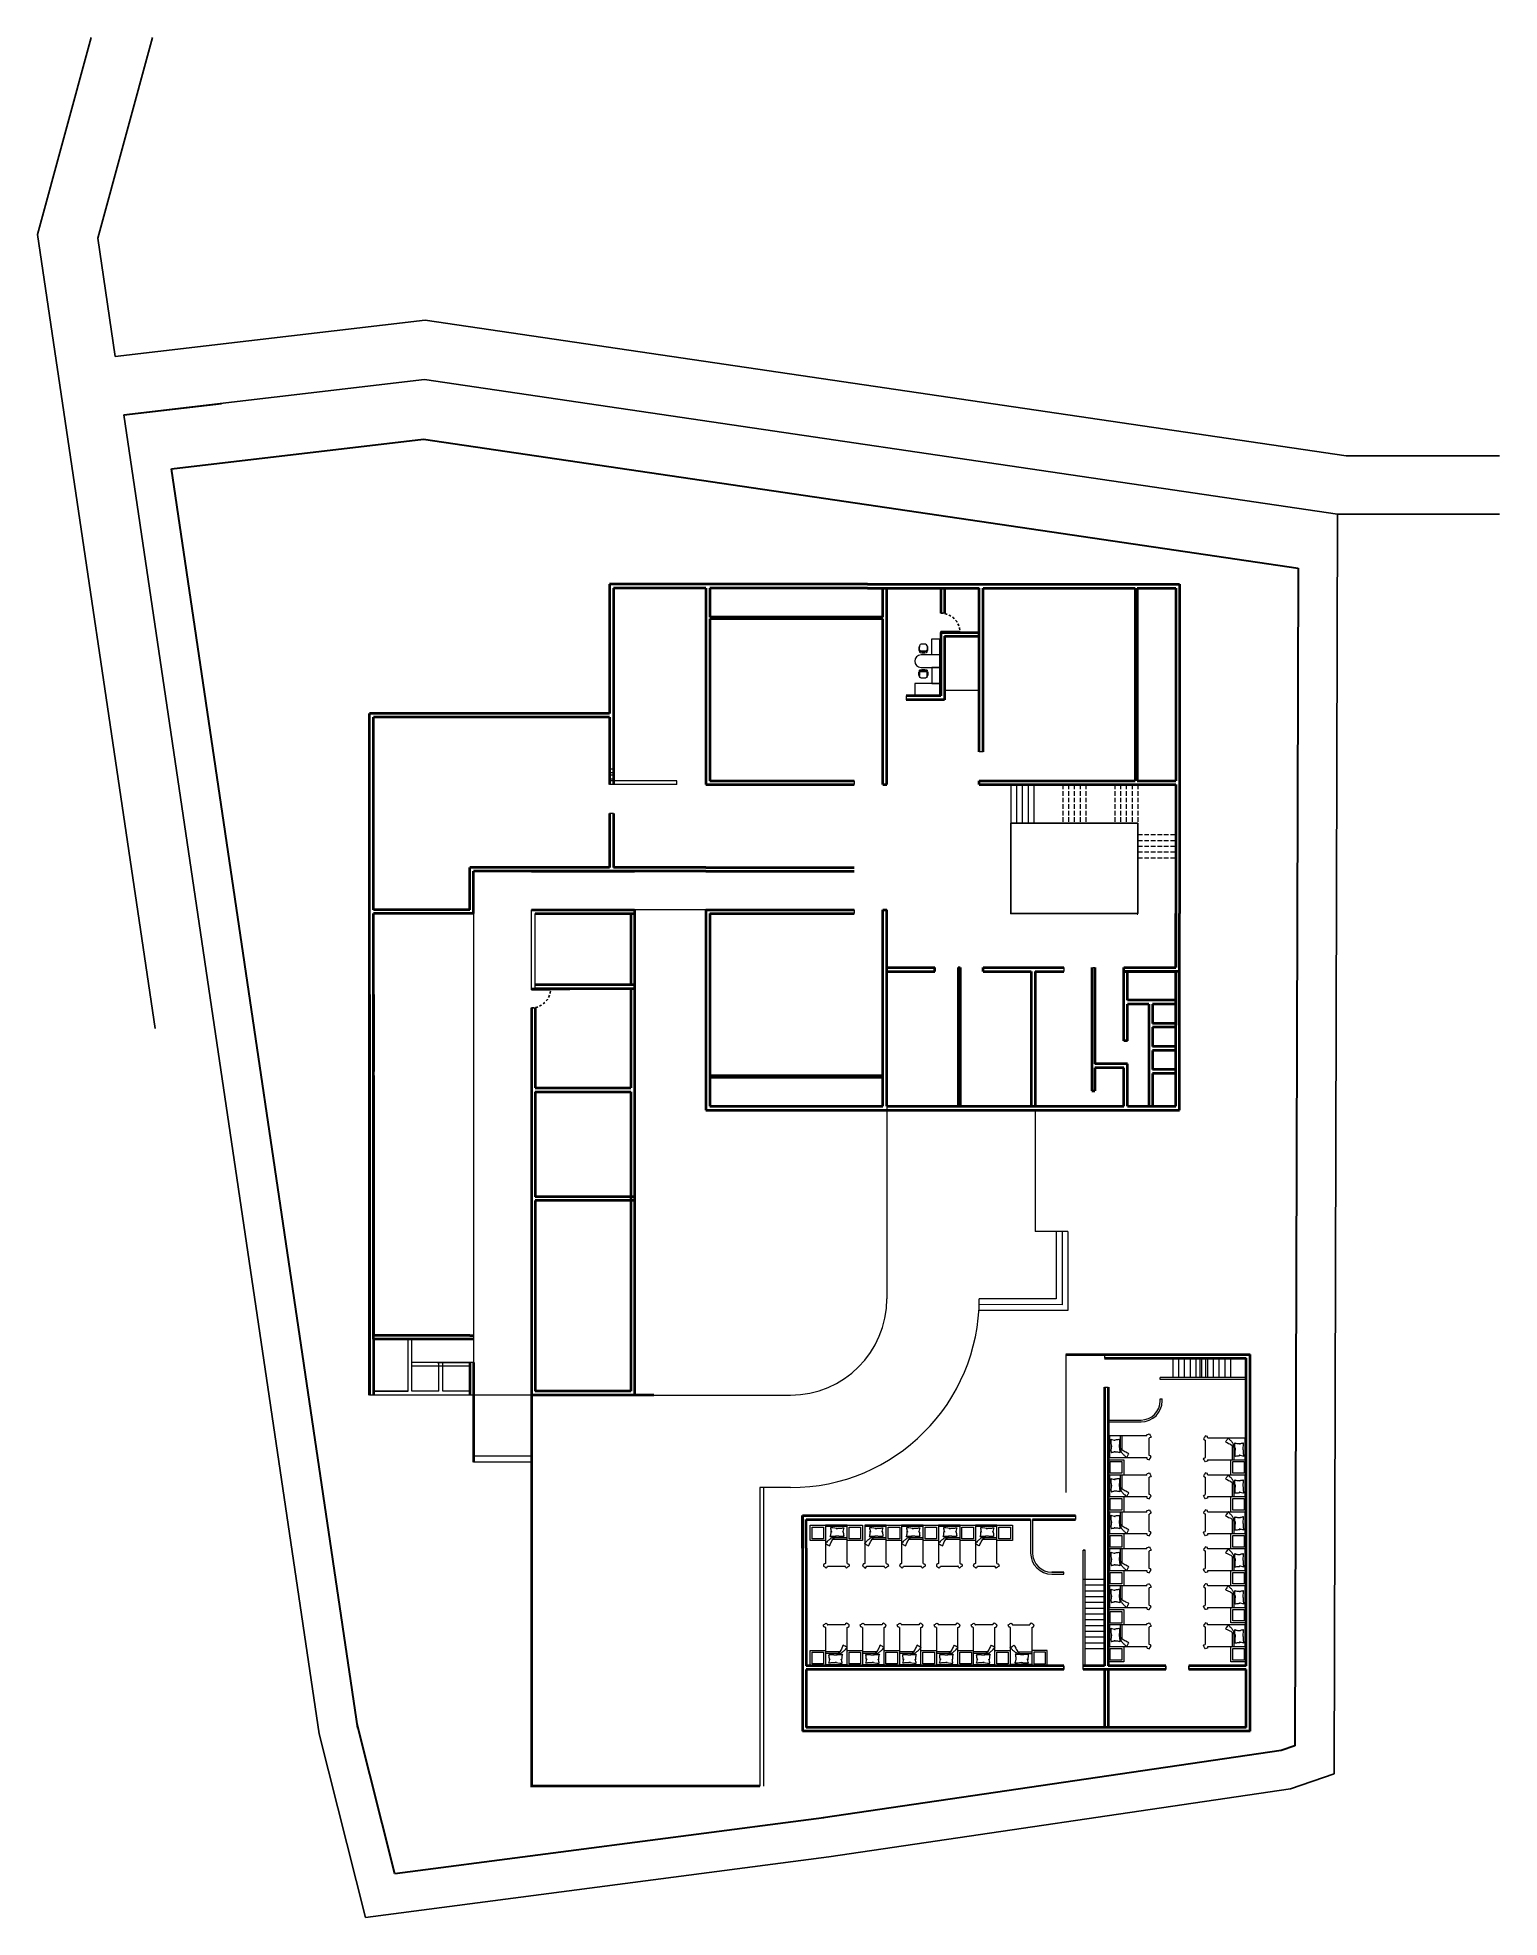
# Model space of a CAD drawing. Header units: metres. Extents: x -846 to 2173, y -239 to 2157.
# Drawn here: x -846.5 to -770.5, y -3 to 94.6 of the extents above; entities that cross this region are included whole.
import ezdxf

# ---------------------------------------------------------------- set-up
doc = ezdxf.new("R2010")
doc.units = ezdxf.units.M
doc.header["$MEASUREMENT"] = 0
doc.linetypes.add('ACAD_ISO02W100', pattern=[15, 12, -3])
for name, color, linetype, lineweight in [('furniture', 220, 'Continuous', 13), ('interiors', 133, 'Continuous', 13), ('JO_ DOOR LINE', 50, 'Continuous', 18), ('JO_SECTION LINE', 7, 'Continuous', 40), ('section line', 104, 'Continuous', 40), ('setback', 4, 'Continuous', 30)]:
    doc.layers.add(name, color=color, linetype=linetype, lineweight=lineweight)

# ---------------------------------------------------------------- blocks, each defined once
blk = doc.blocks.new('door 100cm')
at = {"linetype": 'ByBlock', "lineweight": -3}
blk.add_line((4284.8, 6341.1), (4289.8, 6341.1), dxfattribs=at)
at = {"layer": 'JO_ DOOR LINE', "lineweight": -3}
for p, q in [((4284.8, 6341.1), (4284.8, 6441.1)), ((4289.8, 6341.1), (4289.8, 6441.1))]:
    blk.add_line(p, q, dxfattribs=at)
at = {"layer": 'JO_ DOOR LINE', "linetype": 'ACAD_ISO02W100', "lineweight": -3}
blk.add_arc((4284.8, 6341.1), 100, 0, 90, dxfattribs=at)
blk = doc.blocks.new('A$C89509515')
at = {"layer": 'JO_SECTION LINE', "lineweight": -2}
blk.add_blockref('door 100cm', (-4284.8, -6341.1), dxfattribs=at)
blk = doc.blocks.new('sidetable')
at = {"layer": 'furniture'}
for points in [[(-37.824, -86.501), (-37.024, -86.501), (-37.024, -87.301), (-37.824, -87.301)], [(-37.724, -86.601), (-37.124, -86.601), (-37.124, -87.201), (-37.724, -87.201)]]:
    blk.add_lwpolyline(points, close=True, dxfattribs=at)
blk = doc.blocks.new('single bed')
at = {"layer": 'furniture'}
for p, q in [((3736.554, 1456.282), (3737.319, 1456.282)), ((3736.587, 1456.196), (3737.319, 1456.196))]:
    blk.add_line(p, q, dxfattribs=at)
for points in [[(3736.681, 1456.282), (3736.554, 1456.282), (3736.495, 1456.245), (3736.467, 1456.228), (3736.447, 1456.214), (3736.433, 1456.2), (3736.41, 1456.186), (3736.388, 1456.169), (3736.363, 1456.149), (3736.334, 1456.121), (3736.306, 1456.09), (3736.286, 1456.07), (3736.247, 1456.031), (3736.23, 1456.017), (3736.219, 1456.006), (3736.199, 1455.994), (3736.199, 1455.989), (3736.191, 1455.98), (3736.21, 1455.969), (3736.239, 1455.949), (3736.303, 1455.907), (3736.346, 1455.882), (3736.371, 1455.865), (3736.396, 1455.851), (3736.396, 1455.851), (3736.416, 1455.873), (3736.433, 1455.927), (3736.478, 1456.006), (3736.501, 1456.062), (3736.529, 1456.115), (3736.585, 1456.194), (3736.616, 1456.231), (3736.639, 1456.251), (3736.664, 1456.27), (3736.68, 1456.281)], [(3737.319, 1456.921), (3736.201, 1456.921), (3736.201, 1454.926)], [(3737.287, 1456.857), (3736.233, 1456.857)], [(3736.821, 1456.356), (3736.797, 1456.354), (3736.764, 1456.348), (3736.728, 1456.342), (3736.698, 1456.338), (3736.662, 1456.335), (3736.612, 1456.333), (3736.559, 1456.329), (3736.51, 1456.327), (3736.476, 1456.325), (3736.449, 1456.323), (3736.443, 1456.325), (3736.46, 1456.359), (3736.464, 1456.378), (3736.474, 1456.426), (3736.481, 1456.469), (3736.483, 1456.502), (3736.483, 1456.549), (3736.487, 1456.581), (3736.491, 1456.604), (3736.493, 1456.612)], [(3736.801, 1456.755), (3736.683, 1456.769), (3736.574, 1456.782), (3736.456, 1456.778), (3736.456, 1456.751), (3736.474, 1456.705), (3736.478, 1456.664), (3736.488, 1456.628), (3736.497, 1456.601), (3736.506, 1456.587), (3736.51, 1456.569)], [(3737.103, 1456.621), (3737.12, 1456.572), (3737.122, 1456.555), (3737.122, 1456.542), (3737.131, 1456.496), (3737.135, 1456.456), (3737.137, 1456.416), (3737.146, 1456.367), (3737.141, 1456.352), (3737.138, 1456.333), (3737.097, 1456.34), (3737.047, 1456.338), (3737.013, 1456.34), (3736.914, 1456.34), (3736.886, 1456.346), (3736.861, 1456.348), (3736.837, 1456.352), (3736.808, 1456.354), (3736.772, 1456.357), (3736.743, 1456.361), (3736.719, 1456.361)], [(3736.751, 1456.751), (3736.824, 1456.755), (3736.856, 1456.76), (3736.897, 1456.764), (3736.942, 1456.764), (3737.019, 1456.769), (3737.051, 1456.773), (3737.083, 1456.778), (3737.115, 1456.782), (3737.147, 1456.782), (3737.133, 1456.737), (3737.115, 1456.669), (3737.097, 1456.601), (3737.092, 1456.578), (3737.083, 1456.56)], [(3737.319, 1454.926), (3737.319, 1456.921)], [(3736.201, 1454.926), (3736.17, 1454.915), (3736.146, 1454.915), (3736.118, 1454.901), (3736.1, 1454.839), (3736.087, 1454.802), (3736.154, 1454.754), (3736.191, 1454.732), (3736.198, 1454.725), (3736.236, 1454.7), (3736.283, 1454.735), (3736.304, 1454.788), (3736.309, 1454.793)], [(3736.309, 1454.793), (3737.211, 1454.793)], [(3737.319, 1454.926), (3737.349, 1454.915), (3737.374, 1454.915), (3737.402, 1454.901), (3737.42, 1454.839), (3737.432, 1454.802), (3737.365, 1454.754), (3737.328, 1454.732), (3737.321, 1454.725), (3737.284, 1454.7), (3737.236, 1454.735), (3737.215, 1454.788), (3737.211, 1454.793)]]:
    blk.add_lwpolyline(points, dxfattribs=at)
for centre, start, end in [((3736.233, 1456.889), 180, 270), ((3737.287, 1456.889), 270, 0)]:
    blk.add_arc(centre, 0.032, start, end, dxfattribs=at)
blk = doc.blocks.new('bed with table(single)')
at = {"layer": 'interiors'}
blk.add_blockref('sidetable', (116.08, 109.519), dxfattribs=at)
at = {"layer": 'section line', "rotation": 90}
blk.add_blockref('single bed', (1535.177, -3715.101), dxfattribs=at)
blk = doc.blocks.new('CH3')
for p, q in [((-259, 349), (-259, 141)), ((-218, 349), (-259, 349)), ((-218, 142), (-218, 349)), ((-218, 89), (-218, 163)), ((259, 350), (218, 350)), ((218, 350), (218, 142)), ((218, 87), (218, 162)), ((259, 142), (259, 350))]:
    blk.add_line(p, q)
at = {"linetype": 'Continuous'}
for p, q in [((-218, 141), (-259, 141)), ((259, 142), (218, 142))]:
    blk.add_line(p, q, dxfattribs=at)
for centre, radius, start, end in [((-163, 416), 55.3, 99.89884, 279.75221), ((-111, 115), 111, 193.25658, 265.9234), ((-166, 436), 35.2, 94.91276, 274.91276), ((0, -348), 836, 78.08993, 101.91007), ((-4, -349), 766, 78.01124, 101.98876), ((18, -535), 913, 91.15667, 100.87136), ((0, 1666), 1666, 265.9234, 274.0766), ((-18, -535), 913, 79.12864, 88.84333), ((111, 115), 111, 274.0766, 345.83344), ((163, 416), 55.3, 260.24779, 80.10116), ((159, 437), 36.2, 265.08724, 70.32125)]:
    blk.add_arc(centre, radius, start, end, dxfattribs=at)
for centre, start, end in [((-181, 309), 90.72261, 132.8382), ((180, 309), 47.1618, 87.57171)]:
    blk.add_arc(centre, 54.9, start, end)

msp = doc.modelspace()

# ---------------------------------------------------------------- linework, layer by layer
for p, q in [((-846.463, 84.375), (-843.676, 94.606)), ((-843.341, 84.189), (-840.503, 94.606)), ((-840.361, 43.154), (-846.463, 84.375)), ((-842.431, 78.044), (-843.341, 84.189)), ((-842.431, 78.044), (-826.329, 79.935)), ((-826.329, 79.935), (-778.505, 72.885)), ((-841.983, 75.014), (-826.374, 76.847)), ((-826.374, 76.847), (-778.952, 69.856)), ((-831.846, 6.534), (-841.983, 75.014)), ((-778.505, 72.885), (-770.548, 72.885)), ((-778.952, 69.856), (-779.136, 4.459)), ((-778.952, 69.856), (-770.548, 69.856)), ((-792.16, 16.067), (-792.06, 16.067)), ((-793.16, 10.068), (-793.16, 9.868)), ((-787.878, 10.068), (-787.878, 9.868)), ((-786.678, 10.068), (-786.678, 9.868)), ((-829.438, -2.996), (-831.846, 6.534)), ((-779.136, 4.459), (-781.392, 3.677)), ((-781.392, 3.677), (-805.366, 0.151)), ((-805.366, 0.151), (-829.438, -2.996))]:
    msp.add_line(p, q)
msp.add_lwpolyline([(-795.927, 53.822), (-789.327, 53.822), (-789.327, 49.122), (-795.927, 49.12)], close=True)
at = {"layer": 'furniture'}
for p, q in [((-799.607, 62.557), (-800.582, 62.557)), ((-799.607, 63.393), (-799.56, 63.393)), ((-799.607, 61.907), (-799.607, 62.557)), ((-799.607, 62.557), (-799.56, 62.557)), ((-799.607, 61.907), (-799.607, 62.557)), ((-799.56, 62.557), (-799.56, 61.907)), ((-800.582, 61.907), (-799.607, 61.907)), ((-799.56, 61.907), (-799.607, 61.907))]:
    msp.add_line(p, q, dxfattribs=at)
for points in [[(-800.025, 63.393), (-799.607, 63.393), (-799.607, 62.557), (-800.025, 62.557)], [(-799.607, 62.557), (-799.607, 62.604), (-799.56, 62.604), (-799.56, 62.557)], [(-800.025, 61.072), (-799.607, 61.072), (-799.607, 61.907), (-800.025, 61.907)], [(-799.607, 61.907), (-799.607, 61.861), (-799.56, 61.861), (-799.56, 61.907)], [(-799.56, 61.861), (-799.607, 61.861), (-799.607, 60.422), (-799.56, 60.422)], [(-800.907, 61.072), (-800.907, 60.422), (-799.607, 60.422), (-799.607, 61.072)]]:
    msp.add_lwpolyline(points, close=True, dxfattribs=at)
msp.add_lwpolyline([(-799.56, 63.393), (-799.56, 62.604), (-799.607, 62.604), (-799.607, 63.393)], dxfattribs=at)
msp.add_arc((-800.582, 62.232), 0.325, 90, 270, dxfattribs=at)
at = {"layer": 'interiors'}
for p, q in [((-816.56, 66.022), (-816.56, 62.022)), ((-811.76, 66.022), (-811.76, 61.022)), ((-799.36, 60.722), (-797.56, 60.722)), ((-801.36, 60.422), (-801.36, 60.222)), ((-827.213, 59.515), (-816.76, 59.515)), ((-816.76, 56.642), (-816.56, 56.642)), ((-816.76, 56.442), (-816.56, 56.442)), ((-816.76, 56.322), (-816.56, 56.322)), ((-816.76, 56.122), (-816.56, 56.122)), ((-813.26, 56.022), (-816.76, 56.022)), ((-813.26, 55.822), (-816.76, 55.822)), ((-813.26, 55.822), (-813.26, 56.022)), ((-795.927, 55.822), (-795.927, 53.822)), ((-795.627, 55.822), (-795.627, 53.822)), ((-795.327, 55.822), (-795.327, 53.822)), ((-795.027, 55.822), (-795.027, 53.822)), ((-794.727, 55.822), (-794.727, 53.822)), ((-816.56, 54.322), (-816.76, 54.322)), ((-795.927, 53.822), (-789.327, 53.822)), ((-824.02, 49.322), (-827.213, 49.322)), ((-823.82, 49.322), (-823.82, 24.322)), ((-820.82, 45.222), (-820.82, 49.322)), ((-820.62, 45.222), (-820.62, 49.122)), ((-811.76, 49.322), (-815.46, 49.322)), ((-804.06, 49.322), (-804.06, 49.122)), ((-789.327, 49.322), (-789.327, 49.122)), ((-789.327, 49.322), (-789.327, 49.122)), ((-793.16, 46.322), (-793.16, 46.122)), ((-791.66, 46.322), (-791.56, 46.322)), ((-790.06, 46.322), (-790.06, 46.122)), ((-802.36, 39.122), (-802.36, 38.922)), ((-802.36, 38.922), (-802.36, 29.122)), ((-794.66, 38.922), (-794.66, 32.622)), ((-792.96, 32.622), (-794.66, 32.622)), ((-793.56, 32.622), (-793.56, 29.116)), ((-793.26, 32.622), (-793.26, 28.815)), ((-792.96, 32.622), (-792.96, 28.515)), ((-792.96, 28.517), (-797.58, 28.521)), ((-793.26, 28.817), (-797.565, 28.821)), ((-793.56, 29.117), (-797.56, 29.121)), ((-796.46, 29.121), (-796.46, 29.12)), ((-827.22, 24.322), (-827.22, 27.022)), ((-827.02, 24.322), (-827.02, 27.022)), ((-824.02, 25.822), (-827.02, 25.822)), ((-824.02, 25.622), (-827.02, 25.622)), ((-825.72, 25.822), (-824.02, 25.822)), ((-825.62, 24.322), (-825.62, 25.822)), ((-825.42, 24.322), (-825.42, 25.822)), ((-823.82, 25.822), (-824.02, 25.822)), ((-793.06, 26.237), (-793.06, 19.065)), ((-793.06, 26.237), (-791.06, 26.237)), ((-791.06, 26.237), (-791.06, 26.037)), ((-783.695, 26.037), (-783.695, 25.037)), ((-824.02, 24.122), (-824.02, 24.547)), ((-791.06, 24.537), (-790.86, 24.537)), ((-783.695, 25.037), (-788.16, 25.037)), ((-788.16, 24.937), (-788.16, 25.037)), ((-783.695, 24.937), (-788.16, 24.937)), ((-788.06, 24.937), (-788.16, 24.937)), ((-820.82, 24.122), (-829.22, 24.122)), ((-827.22, 24.322), (-829.02, 24.322)), ((-829.02, 24.322), (-827.52, 24.322)), ((-829.02, 24.322), (-827.22, 24.322)), ((-825.62, 24.322), (-827.02, 24.322)), ((-824.02, 24.322), (-825.42, 24.322)), ((-820.82, 24.247), (-820.82, 21.247)), ((-814.46, 24.122), (-807.36, 24.122)), ((-788.16, 23.829), (-788.16, 23.933)), ((-788.16, 23.933), (-788.06, 23.933)), ((-788.06, 23.829), (-788.06, 23.933)), ((-790.86, 22.829), (-789.16, 22.829)), ((-790.86, 22.829), (-789.16, 22.829)), ((-790.86, 22.129), (-790.86, 22.729)), ((-790.86, 22.729), (-789.16, 22.729)), ((-820.82, 20.947), (-823.82, 20.947)), ((-820.82, 20.647), (-823.82, 20.647)), ((-808.96, 19.322), (-808.96, 3.822)), ((-807.36, 19.322), (-808.96, 19.322)), ((-808.76, 19.322), (-808.76, 3.822)), ((-794.891, 17.667), (-794.891, 15.924)), ((-794.791, 17.667), (-794.791, 15.924)), ((-794.791, 17.667), (-794.791, 15.924)), ((-792.56, 17.867), (-792.56, 17.667)), ((-792.16, 14.567), (-792.16, 16.067)), ((-792.06, 14.567), (-792.06, 16.067)), ((-793.791, 14.924), (-793.16, 14.924)), ((-793.16, 14.924), (-793.791, 14.924)), ((-793.791, 14.824), (-793.16, 14.824)), ((-793.16, 14.824), (-793.16, 14.924)), ((-792.16, 9.868), (-792.16, 14.567)), ((-792.06, 10.068), (-792.06, 14.567))]:
    msp.add_line(p, q, dxfattribs=at)
at = {"layer": 'interiors', "ltscale": 0.5}
for p, q in [((-797.36, 57.522), (-797.56, 57.522)), ((-804.06, 56.022), (-804.06, 55.822))]:
    msp.add_line(p, q, dxfattribs=at)
at = {"layer": 'interiors', "linetype": 'ACAD_ISO02W100', "ltscale": 0.02}
for p, q in [((-793.227, 55.822), (-793.227, 53.822)), ((-792.927, 55.822), (-792.927, 53.822)), ((-792.627, 55.822), (-792.627, 53.822)), ((-792.327, 55.822), (-792.327, 53.822)), ((-792.027, 55.822), (-792.027, 53.822)), ((-790.527, 55.822), (-790.527, 53.822)), ((-790.227, 55.822), (-790.227, 53.822)), ((-789.927, 55.822), (-789.927, 53.822)), ((-789.627, 55.822), (-789.627, 53.822)), ((-789.327, 55.822), (-789.327, 53.822)), ((-789.327, 55.822), (-789.327, 49.322)), ((-789.327, 53.222), (-787.36, 53.222)), ((-789.327, 52.922), (-787.36, 52.922)), ((-789.327, 52.622), (-787.36, 52.622)), ((-789.327, 52.322), (-787.36, 52.322)), ((-789.327, 52.022), (-787.36, 52.022))]:
    msp.add_line(p, q, dxfattribs=at)
at = {"layer": 'interiors', "linetype": 'ACAD_ISO02W100', "ltscale": 0.1}
for p, q in [((-787.495, 25.037), (-787.495, 26.037)), ((-787.195, 25.037), (-787.195, 26.037)), ((-786.895, 25.037), (-786.895, 26.037)), ((-786.895, 25.037), (-786.895, 26.037)), ((-786.895, 25.037), (-786.895, 26.037)), ((-786.895, 25.037), (-786.895, 26.037)), ((-786.595, 25.037), (-786.595, 26.037)), ((-786.295, 25.037), (-786.295, 26.037)), ((-786.095, 25.037), (-786.095, 26.037)), ((-785.995, 25.037), (-785.995, 26.037)), ((-785.795, 25.037), (-785.795, 26.037)), ((-785.695, 25.037), (-785.695, 26.037)), ((-785.395, 25.037), (-785.395, 26.037)), ((-785.395, 25.037), (-785.395, 26.037)), ((-785.095, 25.037), (-785.095, 26.037)), ((-784.795, 25.037), (-784.795, 26.037)), ((-784.495, 25.037), (-784.495, 26.037)), ((-792.16, 14.567), (-791.06, 14.567)), ((-792.06, 14.267), (-791.06, 14.267)), ((-792.06, 13.967), (-791.06, 13.967)), ((-792.06, 13.667), (-791.06, 13.667)), ((-792.06, 13.367), (-791.06, 13.367)), ((-792.06, 13.367), (-791.06, 13.367)), ((-792.06, 13.367), (-791.06, 13.367)), ((-792.06, 13.367), (-791.06, 13.367)), ((-792.06, 13.067), (-791.06, 13.067)), ((-792.06, 12.767), (-791.06, 12.767)), ((-792.06, 12.467), (-791.06, 12.467)), ((-792.06, 12.167), (-791.06, 12.167)), ((-792.06, 11.867), (-791.06, 11.867)), ((-792.06, 11.867), (-791.06, 11.867)), ((-792.06, 11.567), (-791.06, 11.567)), ((-792.06, 11.267), (-791.06, 11.267)), ((-792.06, 10.967), (-791.06, 10.967))]:
    msp.add_line(p, q, dxfattribs=at)
at = {"layer": 'interiors'}
for centre, radius, start, end in [((-807.36, 29.122), 5, 270, 0), ((-807.36, 29.122), 9.8, 270, 0), ((-807.46, 29.122), 11, 359.99037, 0), ((-789.16, 23.829), 1, 270, 0), ((-789.16, 23.829), 1.1, 270, 0), ((-793.791, 15.924), 1.1, 180, 270), ((-793.791, 15.924), 1, 180, 270)]:
    msp.add_arc(centre, radius, start, end, dxfattribs=at)
at = {"layer": 'section line'}
for p, q in [((-811.76, 66.222), (-816.76, 66.222)), ((-816.76, 66.222), (-816.76, 59.515)), ((-811.76, 66.022), (-816.56, 66.022)), ((-816.56, 66.022), (-816.56, 56.122)), ((-803.36, 66.222), (-811.76, 66.222)), ((-811.76, 66.022), (-811.76, 63.722)), ((-811.76, 66.022), (-811.76, 55.822)), ((-803.36, 66.022), (-811.56, 66.022)), ((-811.56, 66.022), (-811.56, 64.522)), ((-803.56, 66.022), (-810.56, 66.022)), ((-803.36, 66.222), (-797.36, 66.222)), ((-803.36, 66.222), (-799.36, 66.222)), ((-803.36, 66.022), (-799.56, 66.022)), ((-803.36, 66.022), (-799.56, 66.022)), ((-802.56, 64.522), (-802.56, 66.022)), ((-802.36, 60.222), (-802.36, 66.022)), ((-799.581, 66.022), (-797.56, 66.022)), ((-799.56, 66.022), (-799.56, 64.722)), ((-799.36, 66.022), (-799.36, 64.702)), ((-799.36, 66.022), (-799.36, 64.702)), ((-797.56, 63.722), (-797.56, 66.022)), ((-797.36, 66.222), (-787.16, 66.222)), ((-797.36, 57.522), (-797.36, 66.022)), ((-797.36, 66.022), (-789.46, 66.022)), ((-789.46, 66.022), (-789.46, 56.022)), ((-789.36, 66.022), (-787.36, 66.022)), ((-789.36, 66.022), (-789.36, 58.222)), ((-789.36, 66.022), (-789.36, 56.022)), ((-787.36, 66.022), (-787.36, 58.222)), ((-787.16, 66.222), (-787.16, 58.222)), ((-802.56, 64.522), (-811.56, 64.522)), ((-802.56, 64.422), (-811.56, 64.422)), ((-811.56, 64.422), (-811.56, 56.022)), ((-802.56, 55.822), (-802.56, 64.422)), ((-811.76, 63.522), (-811.76, 55.822)), ((-811.56, 63.722), (-811.56, 56.022)), ((-811.56, 63.722), (-811.56, 63.49)), ((-799.56, 63.722), (-799.56, 60.422)), ((-799.56, 63.722), (-797.56, 63.722)), ((-799.36, 63.522), (-799.36, 60.222)), ((-799.36, 63.522), (-797.56, 63.522)), ((-797.56, 57.522), (-797.56, 64.022)), ((-802.36, 55.822), (-802.36, 60.222)), ((-799.56, 60.422), (-801.36, 60.422)), ((-799.36, 60.222), (-801.36, 60.222)), ((-829.22, 24.122), (-829.22, 59.515)), ((-827.213, 59.515), (-829.22, 59.515)), ((-829.02, 49.322), (-829.02, 59.315)), ((-827.213, 59.315), (-829.02, 59.315)), ((-816.76, 59.515), (-827.213, 59.515)), ((-816.76, 59.315), (-827.213, 59.315)), ((-816.76, 59.315), (-816.76, 56.122)), ((-787.36, 58.222), (-787.36, 56.222)), ((-787.16, 58.222), (-787.16, 56.222)), ((-816.76, 56.122), (-816.76, 55.822)), ((-816.56, 56.122), (-816.56, 55.822)), ((-811.76, 55.822), (-804.06, 55.822)), ((-811.56, 56.022), (-804.06, 56.022)), ((-811.56, 55.822), (-804.06, 55.822)), ((-802.56, 55.822), (-802.36, 55.822)), ((-802.56, 55.822), (-802.36, 55.822)), ((-797.56, 56.022), (-789.46, 56.022)), ((-797.56, 55.822), (-797.56, 56.022)), ((-797.56, 55.822), (-797.56, 56.022)), ((-797.56, 55.822), (-787.36, 55.822)), ((-789.36, 56.022), (-787.36, 56.022)), ((-787.36, 56.222), (-787.36, 56.022)), ((-787.36, 55.822), (-787.36, 46.322)), ((-787.16, 56.222), (-787.16, 55.822)), ((-787.16, 55.822), (-787.16, 49.122)), ((-816.76, 54.322), (-816.76, 51.522)), ((-816.56, 54.322), (-816.56, 51.522)), ((-816.76, 51.522), (-824.02, 51.522)), ((-824.02, 49.322), (-824.02, 51.522)), ((-811.76, 51.322), (-823.82, 51.322)), ((-823.82, 49.122), (-823.82, 51.322)), ((-820.82, 51.322), (-815.46, 51.322)), ((-811.76, 51.522), (-816.56, 51.522)), ((-811.76, 51.522), (-804.06, 51.522)), ((-811.76, 51.322), (-804.06, 51.322)), ((-824.02, 49.322), (-829.02, 49.322)), ((-823.82, 49.122), (-829.02, 49.122)), ((-829.02, 27.022), (-829.02, 49.122)), ((-820.82, 49.322), (-815.46, 49.322)), ((-820.62, 49.122), (-815.46, 49.122)), ((-815.66, 49.122), (-815.66, 45.422)), ((-815.46, 49.322), (-815.46, 24.122)), ((-811.76, 49.322), (-804.06, 49.322)), ((-811.76, 49.322), (-811.76, 38.922)), ((-811.56, 49.122), (-804.06, 49.122)), ((-811.56, 49.122), (-811.56, 39.122)), ((-802.56, 49.322), (-802.36, 49.322)), ((-802.56, 49.322), (-802.36, 49.322)), ((-802.56, 39.122), (-802.56, 49.322)), ((-802.36, 39.122), (-802.36, 49.322)), ((-789.36, 49.122), (-789.327, 49.122)), ((-787.36, 46.322), (-787.36, 49.122)), ((-787.16, 38.922), (-787.16, 49.122)), ((-802.36, 46.322), (-799.86, 46.322)), ((-802.36, 46.122), (-799.86, 46.122)), ((-802.36, 46.122), (-799.86, 46.122)), ((-799.86, 46.122), (-799.86, 46.322)), ((-798.66, 46.322), (-798.56, 46.322)), ((-798.66, 46.322), (-798.66, 39.122)), ((-798.56, 46.322), (-798.56, 39.122)), ((-797.36, 46.322), (-793.16, 46.322)), ((-797.36, 46.122), (-797.36, 46.322)), ((-797.36, 46.122), (-794.86, 46.122)), ((-794.86, 46.122), (-794.86, 39.122)), ((-794.66, 46.122), (-793.16, 46.122)), ((-794.66, 46.122), (-794.66, 39.122)), ((-791.71, 46.322), (-791.71, 39.922)), ((-791.56, 46.322), (-791.56, 41.322)), ((-790.06, 46.322), (-787.36, 46.322)), ((-790.06, 42.522), (-790.06, 46.322)), ((-790.06, 46.122), (-787.36, 46.122)), ((-787.16, 46.122), (-790.06, 46.122)), ((-789.86, 44.622), (-789.86, 46.122)), ((-787.36, 46.122), (-787.36, 43.322)), ((-787.36, 39.122), (-787.36, 46.122)), ((-787.36, 44.622), (-787.36, 45.922)), ((-787.16, 39.822), (-787.16, 46.122)), ((-829.22, 44.922), (-829.22, 39.922)), ((-829.02, 44.922), (-829.02, 40.922)), ((-820.82, 45.222), (-818.82, 45.222)), ((-817.62, 45.422), (-820.62, 45.422)), ((-815.46, 45.222), (-820.62, 45.222)), ((-815.46, 45.422), (-819.42, 45.422)), ((-815.46, 45.422), (-819.32, 45.422)), ((-815.46, 45.422), (-819.12, 45.422)), ((-817.22, 45.222), (-818.52, 45.222)), ((-815.66, 45.222), (-815.66, 40.074)), ((-811.76, 45.222), (-811.76, 38.922)), ((-820.82, 44.222), (-820.82, 40.422)), ((-820.62, 44.242), (-820.62, 40.422)), ((-820.62, 44.242), (-820.62, 40.422)), ((-787.36, 44.622), (-789.86, 44.622)), ((-788.76, 44.422), (-789.86, 44.422)), ((-789.86, 42.522), (-789.86, 44.422)), ((-788.76, 44.422), (-788.76, 39.122)), ((-787.36, 44.422), (-788.56, 44.422)), ((-788.56, 44.422), (-788.56, 43.422)), ((-787.36, 43.422), (-787.36, 44.422)), ((-787.36, 43.422), (-788.56, 43.422)), ((-787.36, 43.222), (-788.56, 43.222)), ((-788.56, 43.222), (-788.56, 42.222)), ((-787.36, 42.222), (-787.36, 43.222)), ((-789.86, 42.522), (-790.06, 42.522)), ((-787.36, 42.222), (-788.56, 42.222)), ((-787.36, 42.022), (-788.56, 42.022)), ((-788.56, 42.022), (-788.56, 41.022)), ((-787.36, 41.022), (-787.36, 42.022)), ((-802.36, 39.122), (-802.36, 41.622)), ((-789.86, 41.322), (-791.56, 41.322)), ((-791.56, 41.122), (-791.56, 39.922)), ((-790.06, 41.122), (-791.56, 41.122)), ((-790.06, 39.122), (-790.06, 41.122)), ((-790.06, 39.122), (-790.06, 41.122)), ((-789.86, 39.122), (-789.86, 41.322)), ((-787.36, 41.022), (-788.56, 41.022)), ((-829.02, 40.722), (-829.02, 27.222)), ((-820.82, 40.422), (-820.82, 24.247)), ((-820.82, 40.422), (-820.82, 24.247)), ((-820.62, 40.422), (-820.62, 40.074)), ((-820.62, 40.074), (-815.66, 40.074)), ((-811.56, 40.722), (-802.56, 40.722)), ((-811.56, 40.622), (-802.56, 40.622)), ((-787.36, 40.822), (-788.56, 40.822)), ((-788.56, 40.822), (-788.56, 39.122)), ((-787.36, 39.822), (-787.36, 40.822)), ((-829.22, 39.922), (-829.22, 24.122)), ((-820.62, 39.874), (-820.62, 34.422)), ((-820.62, 39.874), (-815.66, 39.874)), ((-815.66, 39.874), (-815.66, 24.322)), ((-811.56, 39.122), (-802.56, 39.122)), ((-802.36, 39.122), (-791.56, 39.122)), ((-796.16, 39.122), (-791.71, 39.122)), ((-791.71, 39.922), (-791.56, 39.922)), ((-791.56, 39.122), (-790.06, 39.122)), ((-791.56, 39.122), (-790.06, 39.122)), ((-789.86, 39.122), (-789.56, 39.122)), ((-789.86, 39.122), (-787.36, 39.122)), ((-811.76, 38.922), (-802.36, 38.922)), ((-802.36, 38.922), (-795.51, 38.922)), ((-796.36, 38.922), (-787.16, 38.922)), ((-796.26, 38.922), (-794.66, 38.922)), ((-829.02, 34.222), (-829.02, 27.222)), ((-829.02, 34.222), (-829.02, 27.222)), ((-815.46, 34.422), (-820.62, 34.422)), ((-815.46, 34.222), (-820.62, 34.222)), ((-815.46, 34.222), (-820.62, 34.222)), ((-820.62, 34.222), (-820.62, 24.322)), ((-824.02, 27.222), (-829.02, 27.222)), ((-829.02, 27.022), (-829.02, 24.122)), ((-823.82, 27.022), (-829.02, 27.022)), ((-824.02, 27.222), (-823.82, 27.222)), ((-824.02, 25.822), (-824.02, 24.122)), ((-823.82, 25.822), (-823.82, 20.647)), ((-793.06, 26.237), (-783.495, 26.237)), ((-791.06, 26.037), (-783.695, 26.037)), ((-783.695, 10.068), (-783.695, 26.037)), ((-783.495, 6.668), (-783.495, 26.237)), ((-791.06, 24.537), (-791.06, 16.865)), ((-790.86, 24.537), (-790.86, 10.068)), ((-820.82, 24.247), (-820.82, 3.822)), ((-814.46, 24.122), (-820.82, 24.122)), ((-815.66, 24.322), (-820.62, 24.322)), ((-806.741, 17.867), (-806.741, 6.668)), ((-806.741, 16.167), (-806.741, 17.867)), ((-806.741, 17.867), (-792.56, 17.867)), ((-806.541, 16.167), (-806.541, 17.667)), ((-806.541, 17.667), (-794.891, 17.667)), ((-794.791, 17.667), (-792.56, 17.667)), ((-791.06, 16.865), (-791.06, 10.068)), ((-806.541, 16.167), (-806.541, 10.068)), ((-793.16, 10.068), (-806.541, 10.068)), ((-806.541, 9.868), (-806.541, 6.868)), ((-793.16, 9.868), (-806.541, 9.868)), ((-791.06, 10.068), (-792.16, 10.068)), ((-787.878, 9.868), (-792.16, 9.868)), ((-791.06, 9.868), (-791.06, 6.868)), ((-787.878, 10.068), (-790.86, 10.068)), ((-790.86, 9.868), (-790.86, 6.868)), ((-783.695, 10.068), (-786.678, 10.068)), ((-783.695, 9.868), (-786.678, 9.868)), ((-783.695, 6.868), (-783.695, 9.868)), ((-783.695, 6.868), (-806.541, 6.868)), ((-783.495, 6.668), (-806.741, 6.668)), ((-808.96, 3.822), (-820.86, 3.822))]:
    msp.add_line(p, q, dxfattribs=at)
at = {"layer": 'setback'}
for p, q in [((-841.983, 75.014), (-836.915, 75.609)), ((-839.506, 72.222), (-826.42, 73.759)), ((-826.42, 73.759), (-781.001, 67.063)), ((-829.827, 6.833), (-839.506, 72.222)), ((-781.001, 67.063), (-781.173, 5.913)), ((-827.904, -0.737), (-829.867, 7.034)), ((-781.173, 5.913), (-781.879, 5.669)), ((-781.879, 5.669), (-805.663, 2.171)), ((-805.63, 2.175), (-827.904, -0.737))]:
    msp.add_line(p, q, dxfattribs=at)

# ---------------------------------------------------------------- block references
for p, rotation in [((-705.439, 42.987), 180), ((-705.439, 41.069), 180), ((-705.439, 39.152), 180), ((-826.641, 95.622), 270), ((-824.61, 95.622), 270), ((-822.693, 95.622), 270), ((-820.775, 95.622), 270), ((-818.858, 95.622), 270), ((-705.439, 37.234), 180), ((-705.439, 35.317), 180), ((-783.323, -68.188), 90), ((-781.406, -68.188), 90), ((-779.488, -68.188), 90), ((-777.571, -68.188), 90), ((-775.653, -68.188), 90), ((-705.439, 33.286), 180)]:
    msp.add_blockref('bed with table(single)', p, dxfattribs=dict(rotation=rotation))
for p in [(-869.116, -2.249), (-869.116, -4.166), (-869.116, -6.084), (-869.116, -8.001), (-869.116, -10.032)]:
    msp.add_blockref('bed with table(single)', p)
at = {"xscale": -1, "rotation": 270}
msp.add_blockref('bed with table(single)', (-817.045, -68.188), dxfattribs=at)
at = {"layer": 'furniture', "xscale": 0.0009283734974549418, "yscale": 0.0009283734974549418, "zscale": 0.0009283734974549418, "rotation": 180}
msp.add_blockref('CH3', (-800.466, 63.114), dxfattribs=at)
at = {"layer": 'furniture', "extrusion": (0, 0, -1), "xscale": 0.0009283734974549418, "yscale": 0.0009283734974549418, "zscale": -0.0009283734974549418}
msp.add_blockref('CH3', (800.466, 61.35), dxfattribs=at)
at = {"layer": 'interiors'}
for p, rotation in [((-843.365, -69.935), 180), ((-883.255, 47.892), 90)]:
    msp.add_blockref('sidetable', p, dxfattribs=dict(at, rotation=rotation))
msp.add_blockref('sidetable', (-753.037, 97.569), dxfattribs=at)
at = {"layer": 'section line', "yscale": 0.01, "zscale": 0.01, "rotation": 270}
for p, xscale in [((-799.56, 63.722), -0.01), ((-820.82, 45.222), 0.01)]:
    msp.add_blockref('A$C89509515', p, dxfattribs=dict(at, xscale=xscale))
at = {"layer": 'section line', "rotation": 90}
msp.add_blockref('single bed', (666.061, -3715.318), dxfattribs=at)

doc.saveas('drawing.dxf')
